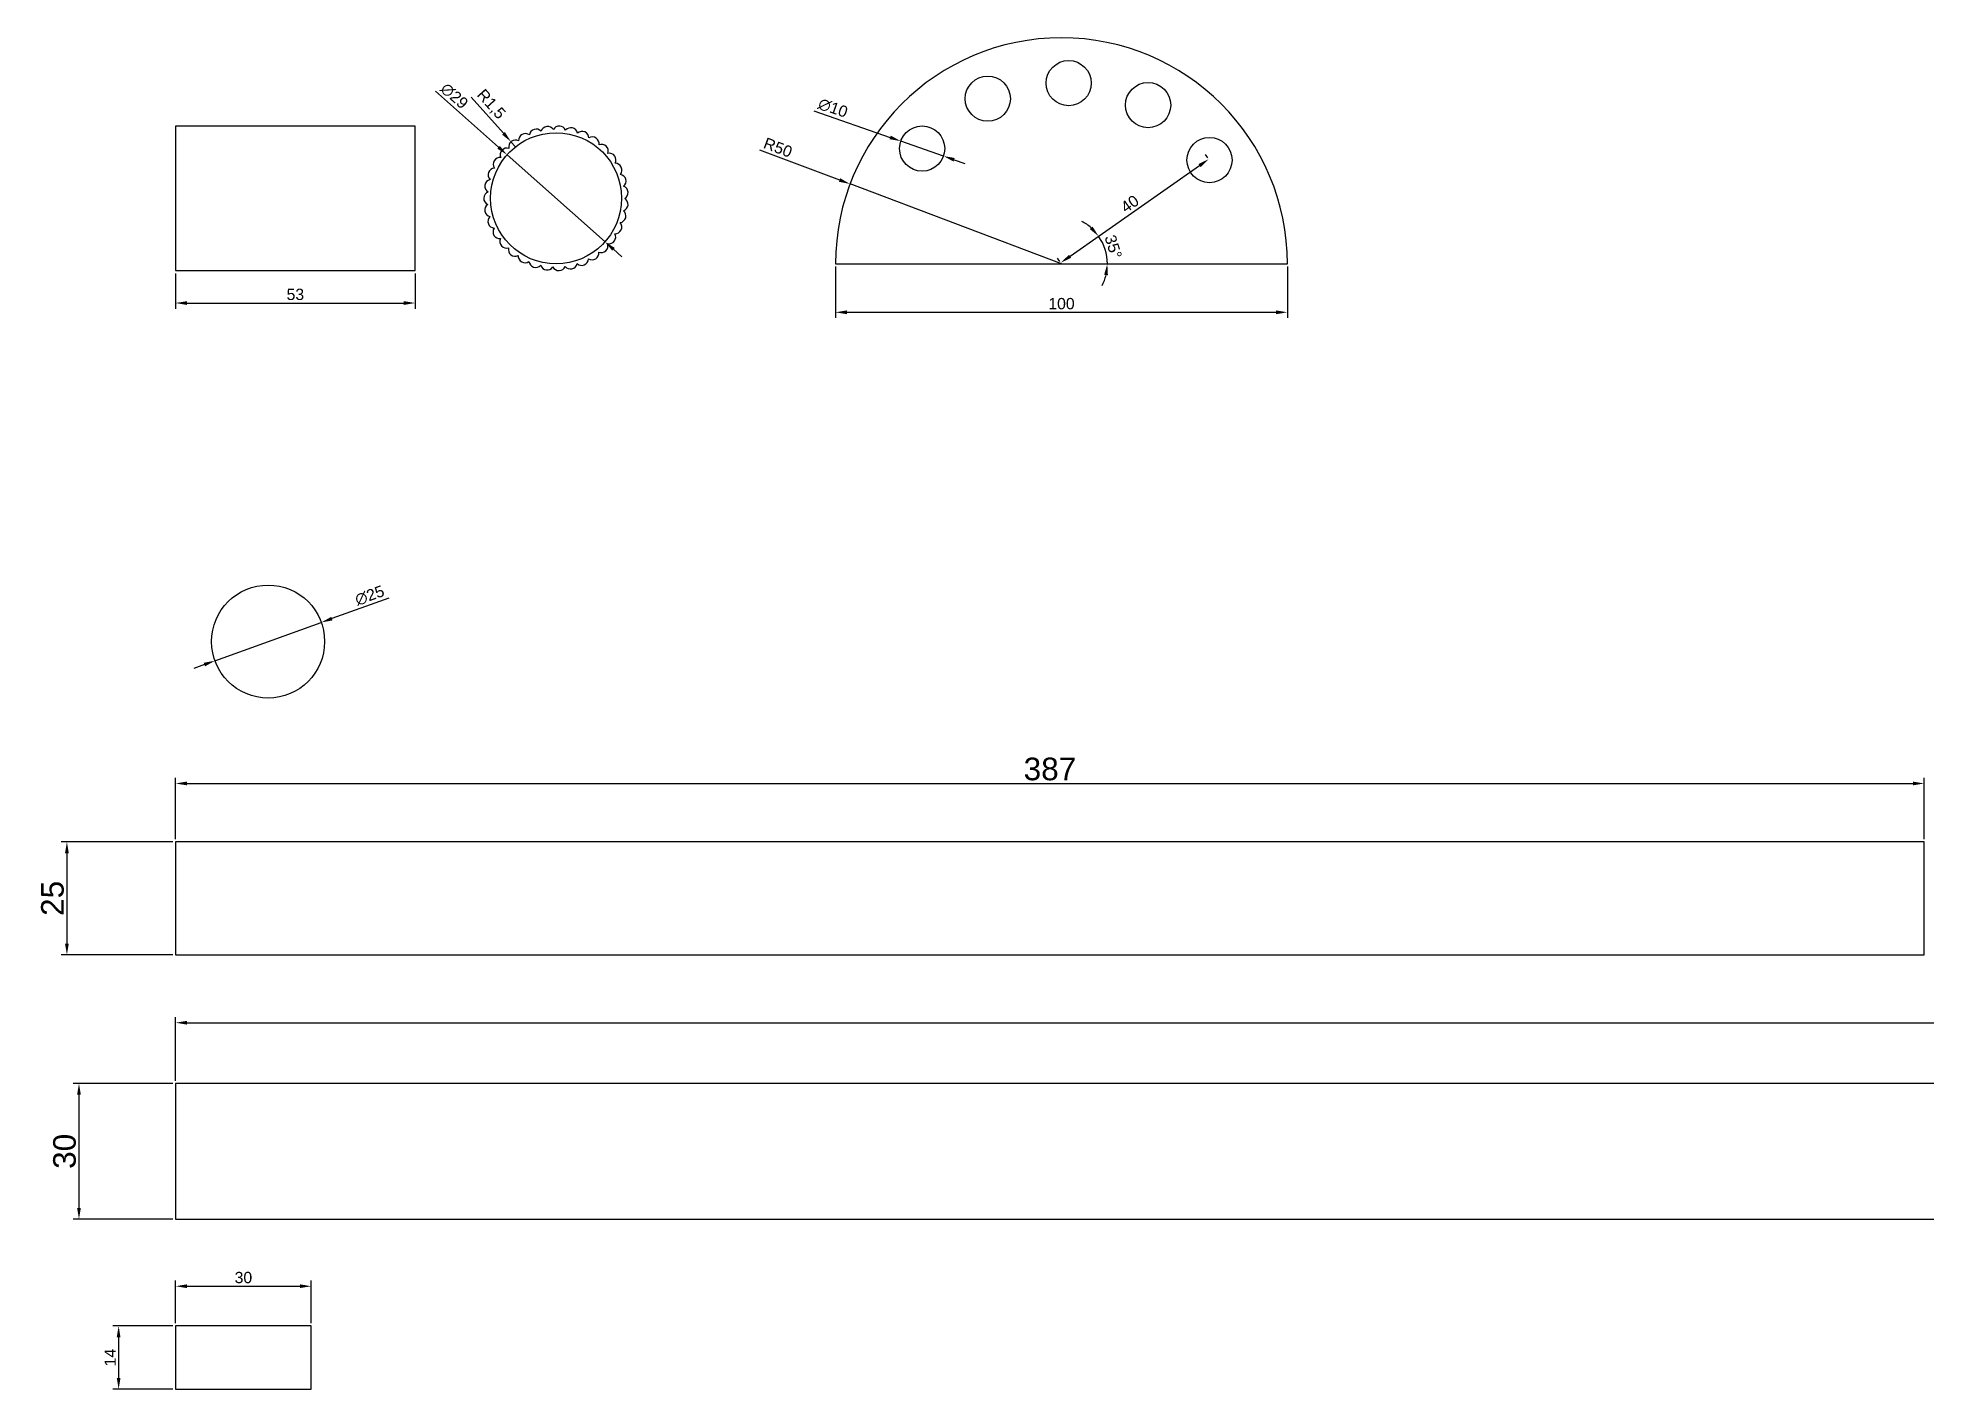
# Model space of a CAD drawing. Header units: millimetres. Extents: x 86 to 1079, y 141 to 440.
# Drawn here: x 86.1 to 503.6, y 141.2 to 440.1 of the extents above; entities that cross this region are included whole.
import ezdxf

# ---------------------------------------------------------------- set-up
doc = ezdxf.new("R2010")
doc.units = ezdxf.units.MM
for name, color, linetype in [('Dim', 100, 'Continuous'), ('Picior cauciuc', 220, 'Continuous'), ('Picior cilindric', 30, 'Continuous'), ('Picior paralelipipedic', 2, 'Continuous'), ('Suport reglare', 140, 'Continuous')]:
    doc.layers.add(name, color=color, linetype=linetype)
doc.styles.get("Standard").update_dxf_attribs({"font": 'arial.ttf'})
doc.dimstyles.new('ISO-25', dxfattribs={"dimtxt": 2.5, "dimasz": 2.5, "dimexe": 1.25, "dimexo": 0.625, "dimtad": 1, "dimtxsty": 'Standard', "dimcen": 2.5, "dimadec": 0, "dimazin": 0, "dimtfac": 1, "dimtmove": 0, "dimatfit": 3, "dimfxl": 1, "dimarcsym": 0})

msp = doc.modelspace()

# ---------------------------------------------------------------- blocks, each defined once
blk = doc.blocks.new('*D4')
at = {"layer": 'Defpoints', "color": 0, "transparency": 16777216}
for p in [(262.64, 390.15), (362.64, 390.15), (362.64, 379.42)]:
    blk.add_point(p, dxfattribs=at)
at = {"layer": 'Dim', "color": 0, "lineweight": -2, "transparency": 16777216}
for p, q in [((262.64, 389.52), (262.64, 378.17)), ((362.64, 389.52), (362.64, 378.17)), ((265.14, 379.42), (360.14, 379.42))]:
    blk.add_line(p, q, dxfattribs=at)
at = {"layer": 'Dim', "color": 0, "transparency": 16777216}
for points in [[(265.14, 379.84), (265.14, 379), (262.64, 379.42)], [(360.14, 379.84), (360.14, 379), (362.64, 379.42)]]:
    blk.add_solid(points, dxfattribs=at)
at = {"layer": 'Dim', "color": 0, "transparency": 16777216, "insert": (312.64, 381.32), "char_height": 2.5, "attachment_point": 5}
blk.add_mtext('100', dxfattribs=at)
blk = doc.blocks.new('*D5')
at = {"layer": 'Defpoints', "color": 0, "transparency": 16777216}
for p in [(265.86, 407.8), (312.64, 390.15)]:
    blk.add_point(p, dxfattribs=at)
at = {"layer": 'Dim', "color": 0, "lineweight": -2, "transparency": 16777216}
for p, q in [((245.84, 415.36), (263.52, 408.69)), ((312.64, 390.15), (265.86, 407.8))]:
    blk.add_line(p, q, dxfattribs=at)
at = {"layer": 'Dim', "color": 0, "transparency": 16777216}
blk.add_solid([(263.66, 409.08), (263.37, 408.3), (265.86, 407.8)], dxfattribs=at)
at = {"layer": 'Dim', "color": 0, "transparency": 16777216, "insert": (249.89, 415.86), "char_height": 2.5, "attachment_point": 5, "rotation": 339.3243}
blk.add_mtext('R50', dxfattribs=at)
blk = doc.blocks.new('*D6')
at = {"layer": 'Defpoints', "color": 0, "transparency": 16777216}
for p in [(277.08, 417.28), (286.52, 413.98)]:
    blk.add_point(p, dxfattribs=at)
at = {"layer": 'Dim', "color": 0, "lineweight": -2, "transparency": 16777216}
for p, q in [((257.85, 424), (274.72, 418.11)), ((286.52, 413.98), (277.08, 417.28)), ((288.88, 413.16), (291.24, 412.34))]:
    blk.add_line(p, q, dxfattribs=at)
at = {"layer": 'Dim', "color": 0, "transparency": 16777216}
for points in [[(274.86, 418.5), (274.59, 417.71), (277.08, 417.28)], [(289.02, 413.55), (288.75, 412.77), (286.52, 413.98)]]:
    blk.add_solid(points, dxfattribs=at)
at = {"layer": 'Dim', "color": 0, "transparency": 16777216, "insert": (262.06, 424.61), "char_height": 2.5, "attachment_point": 5, "rotation": 340.7541}
blk.add_mtext('∅10', dxfattribs=at)
blk = doc.blocks.new('*D7')
at = {"layer": 'Defpoints', "color": 0, "transparency": 16777216}
for p in [(189.94, 414.26), (211.62, 395.01)]:
    blk.add_point(p, dxfattribs=at)
at = {"layer": 'Dim', "color": 0, "lineweight": -2, "transparency": 16777216}
for p, q in [((174.12, 428.31), (188.07, 415.92)), ((211.62, 395.01), (189.94, 414.26)), ((213.49, 393.35), (215.36, 391.69))]:
    blk.add_line(p, q, dxfattribs=at)
at = {"layer": 'Dim', "color": 0, "transparency": 16777216}
for points in [[(188.35, 416.23), (187.79, 415.61), (189.94, 414.26)], [(213.77, 393.66), (213.22, 393.04), (211.62, 395.01)]]:
    blk.add_solid(points, dxfattribs=at)
at = {"layer": 'Dim', "color": 0, "transparency": 16777216, "insert": (178.26, 427.27), "char_height": 2.5, "attachment_point": 5, "rotation": 318.3988}
blk.add_mtext('∅29', dxfattribs=at)
blk = doc.blocks.new('*D8')
at = {"layer": 'Defpoints', "color": 0, "transparency": 16777216}
for p in [(190.81, 417.15), (191.81, 416.03)]:
    blk.add_point(p, dxfattribs=at)
at = {"layer": 'Dim', "color": 0, "lineweight": -2, "transparency": 16777216}
for p, q in [((182.01, 427), (189.15, 419.01)), ((191.81, 416.03), (190.81, 417.15))]:
    blk.add_line(p, q, dxfattribs=at)
at = {"layer": 'Dim', "color": 0, "transparency": 16777216}
blk.add_solid([(189.46, 419.29), (188.84, 418.73), (190.81, 417.15)], dxfattribs=at)
at = {"layer": 'Dim', "color": 0, "transparency": 16777216, "insert": (186.33, 425.36), "char_height": 2.5, "attachment_point": 5, "rotation": 311.7762}
blk.add_mtext('R1,5', dxfattribs=at)
blk = doc.blocks.new('*D9')
at = {"layer": 'Defpoints', "color": 0, "transparency": 16777216}
for p in [(116.59, 388.65), (169.59, 388.65), (169.59, 381.47)]:
    blk.add_point(p, dxfattribs=at)
at = {"layer": 'Dim', "color": 0, "lineweight": -2, "transparency": 16777216}
for p, q in [((116.59, 388.03), (116.59, 380.22)), ((169.59, 388.03), (169.59, 380.22)), ((119.09, 381.47), (167.09, 381.47))]:
    blk.add_line(p, q, dxfattribs=at)
at = {"layer": 'Dim', "color": 0, "transparency": 16777216}
for points in [[(119.09, 381.88), (119.09, 381.05), (116.59, 381.47)], [(167.09, 381.88), (167.09, 381.05), (169.59, 381.47)]]:
    blk.add_solid(points, dxfattribs=at)
at = {"layer": 'Dim', "color": 0, "transparency": 16777216, "insert": (143.09, 383.37), "char_height": 2.5, "attachment_point": 5}
blk.add_mtext('53', dxfattribs=at)
blk = doc.blocks.new('*D10')
at = {"layer": 'Defpoints', "color": 0, "transparency": 16777216}
for p in [(148.82, 310.81), (125.3, 302.34)]:
    blk.add_point(p, dxfattribs=at)
at = {"layer": 'Dim', "color": 0, "lineweight": -2, "transparency": 16777216}
for p, q in [((163.75, 316.19), (151.18, 311.66)), ((125.3, 302.34), (148.82, 310.81)), ((122.95, 301.5), (120.6, 300.65))]:
    blk.add_line(p, q, dxfattribs=at)
at = {"layer": 'Dim', "color": 0, "transparency": 16777216}
for points in [[(151.03, 312.05), (151.32, 311.27), (148.82, 310.81)], [(122.81, 301.89), (123.09, 301.1), (125.3, 302.34)]]:
    blk.add_solid(points, dxfattribs=at)
at = {"layer": 'Dim', "color": 0, "transparency": 16777216, "insert": (159.53, 316.76), "char_height": 2.5, "attachment_point": 5, "rotation": 19.8052}
blk.add_mtext('∅25', dxfattribs=at)
blk = doc.blocks.new('*D11')
at = {"layer": 'Defpoints', "color": 0, "transparency": 16777216}
for p in [(116.59, 262.27), (92.53, 237.27), (116.59, 237.27)]:
    blk.add_point(p, dxfattribs=at)
at = {"layer": 'Dim', "color": 0, "lineweight": -2, "transparency": 16777216}
for p, q in [((115.96, 262.27), (91.28, 262.27)), ((92.53, 259.77), (92.53, 239.77)), ((115.96, 237.27), (91.28, 237.27))]:
    blk.add_line(p, q, dxfattribs=at)
at = {"layer": 'Dim', "color": 0, "transparency": 16777216}
for points in [[(92.11, 259.77), (92.95, 259.77), (92.53, 262.27)], [(92.11, 239.77), (92.95, 239.77), (92.53, 237.27)]]:
    blk.add_solid(points, dxfattribs=at)
at = {"layer": 'Dim', "color": 0, "transparency": 16777216, "insert": (89.35, 249.77), "char_height": 5, "attachment_point": 5, "rotation": 90}
blk.add_mtext('25', dxfattribs=at)
blk = doc.blocks.new('*D12')
at = {"layer": 'Defpoints', "color": 0, "transparency": 16777216}
for p in [(503.59, 275.19), (116.59, 262.27), (503.59, 262.27)]:
    blk.add_point(p, dxfattribs=at)
at = {"layer": 'Dim', "color": 0, "lineweight": -2, "transparency": 16777216}
for p, q in [((116.59, 262.9), (116.59, 276.44)), ((503.59, 262.9), (503.59, 276.44)), ((119.09, 275.19), (501.09, 275.19))]:
    blk.add_line(p, q, dxfattribs=at)
at = {"layer": 'Dim', "color": 0, "transparency": 16777216}
for points in [[(119.09, 275.61), (119.09, 274.78), (116.59, 275.19)], [(501.09, 275.61), (501.09, 274.78), (503.59, 275.19)]]:
    blk.add_solid(points, dxfattribs=at)
at = {"layer": 'Dim', "color": 0, "transparency": 16777216, "insert": (310.09, 278.37), "char_height": 5, "attachment_point": 5}
blk.add_mtext('387', dxfattribs=at)
blk = doc.blocks.new('*D13')
at = {"layer": 'Defpoints', "color": 0, "transparency": 16777216}
for p in [(116.59, 208.82), (95.2, 178.82), (116.59, 178.82)]:
    blk.add_point(p, dxfattribs=at)
at = {"layer": 'Dim', "color": 0, "lineweight": -2, "transparency": 16777216}
for p, q in [((115.96, 208.82), (93.95, 208.82)), ((95.2, 206.32), (95.2, 181.32)), ((115.96, 178.82), (93.95, 178.82))]:
    blk.add_line(p, q, dxfattribs=at)
at = {"layer": 'Dim', "color": 0, "transparency": 16777216}
for points in [[(94.78, 206.32), (95.61, 206.32), (95.2, 208.82)], [(94.78, 181.32), (95.61, 181.32), (95.2, 178.82)]]:
    blk.add_solid(points, dxfattribs=at)
at = {"layer": 'Dim', "color": 0, "transparency": 16777216, "insert": (92.02, 193.82), "char_height": 5, "attachment_point": 5, "rotation": 90}
blk.add_mtext('30', dxfattribs=at)
blk = doc.blocks.new('*D15')
at = {"layer": 'Defpoints', "color": 0, "transparency": 16777216}
for p in [(116.59, 155.19), (103.98, 141.19), (116.59, 141.19)]:
    blk.add_point(p, dxfattribs=at)
at = {"layer": 'Dim', "color": 0, "lineweight": -2, "transparency": 16777216}
for p, q in [((115.96, 155.19), (102.73, 155.19)), ((103.98, 152.69), (103.98, 143.69)), ((115.96, 141.19), (102.73, 141.19))]:
    blk.add_line(p, q, dxfattribs=at)
at = {"layer": 'Dim', "color": 0, "transparency": 16777216}
for points in [[(103.56, 152.69), (104.39, 152.69), (103.98, 155.19)], [(103.56, 143.69), (104.39, 143.69), (103.98, 141.19)]]:
    blk.add_solid(points, dxfattribs=at)
at = {"layer": 'Dim', "color": 0, "transparency": 16777216, "insert": (102.1, 148.19), "char_height": 2.5, "attachment_point": 5, "rotation": 90}
blk.add_mtext('14', dxfattribs=at)
blk = doc.blocks.new('*D16')
at = {"layer": 'Defpoints', "color": 0, "transparency": 16777216}
for p in [(146.59, 163.98), (116.59, 155.19), (146.59, 155.19)]:
    blk.add_point(p, dxfattribs=at)
at = {"layer": 'Dim', "color": 0, "lineweight": -2, "transparency": 16777216}
for p, q in [((116.59, 155.82), (116.59, 165.23)), ((119.09, 163.98), (144.09, 163.98)), ((146.59, 155.82), (146.59, 165.23))]:
    blk.add_line(p, q, dxfattribs=at)
at = {"layer": 'Dim', "color": 0, "transparency": 16777216}
for points in [[(119.09, 164.4), (119.09, 163.57), (116.59, 163.98)], [(144.09, 164.4), (144.09, 163.57), (146.59, 163.98)]]:
    blk.add_solid(points, dxfattribs=at)
at = {"layer": 'Dim', "color": 0, "transparency": 16777216, "insert": (131.59, 165.89), "char_height": 2.5, "attachment_point": 5}
blk.add_mtext('30', dxfattribs=at)
blk = doc.blocks.new('*D19')
at = {"layer": 'Defpoints', "color": 0, "transparency": 16777216}
for p in [(345.25, 413.31), (345.4, 413.09), (312.64, 390.15)]:
    blk.add_point(p, dxfattribs=at)
at = {"layer": 'Dim', "color": 0, "lineweight": -2, "transparency": 16777216}
for p, q in [((345.04, 413.6), (344.53, 414.33)), ((314.53, 391.8), (343.2, 411.88)), ((312.28, 390.66), (311.77, 391.39))]:
    blk.add_line(p, q, dxfattribs=at)
at = {"layer": 'Dim', "color": 0, "transparency": 16777216}
for points in [[(342.96, 412.22), (343.44, 411.53), (345.25, 413.31)], [(314.29, 392.14), (314.77, 391.46), (312.48, 390.37)]]:
    blk.add_solid(points, dxfattribs=at)
at = {"layer": 'Dim', "color": 0, "transparency": 16777216, "insert": (327.77, 403.4), "char_height": 2.5, "attachment_point": 5, "rotation": 35}
blk.add_mtext('40', dxfattribs=at)
blk = doc.blocks.new('*D20')
at = {"layer": 'Defpoints', "color": 0, "transparency": 16777216}
for p in [(345.25, 413.31), (262.64, 390.15), (312.48, 390.37), (322.57, 392.3), (362.64, 390.15)]:
    blk.add_point(p, dxfattribs=at)
at = {"layer": 'Dim', "color": 0, "lineweight": -2, "transparency": 16777216}
for start, end in [(48.5217, 62.0434), (0, 35), (332.9566, 346.4783)]:
    blk.add_arc((312.17, 390.15), 10.62, start, end, dxfattribs=at)
at = {"layer": 'Dim', "color": 0, "transparency": 16777216}
for points in [[(319.51, 398.38), (318.89, 397.83), (320.87, 396.24)], [(322.08, 387.72), (322.91, 387.62), (322.79, 390.15)]]:
    blk.add_solid(points, dxfattribs=at)
at = {"layer": 'Dim', "color": 0, "transparency": 16777216, "insert": (324.11, 393.91), "char_height": 2.5, "attachment_point": 5, "rotation": 287.5}
blk.add_mtext('35°', dxfattribs=at)
blk = doc.blocks.new('*D14')
at = {"layer": 'Defpoints', "color": 0, "transparency": 16777216}
for p in [(1078.59, 222.27), (116.59, 208.82), (1078.59, 208.82)]:
    blk.add_point(p, dxfattribs=at)
at = {"layer": 'Dim', "color": 0, "lineweight": -2, "transparency": 16777216}
for p, q in [((116.59, 209.44), (116.59, 223.52)), ((119.09, 222.27), (1076.09, 222.27)), ((1078.59, 209.44), (1078.59, 223.52))]:
    blk.add_line(p, q, dxfattribs=at)
at = {"layer": 'Dim', "color": 0, "transparency": 16777216}
for points in [[(119.09, 222.69), (119.09, 221.86), (116.59, 222.27)], [(1076.09, 222.69), (1076.09, 221.86), (1078.59, 222.27)]]:
    blk.add_solid(points, dxfattribs=at)
at = {"layer": 'Dim', "color": 0, "transparency": 16777216, "insert": (597.59, 225.45), "char_height": 5, "attachment_point": 5}
blk.add_mtext('962', dxfattribs=at)

# ---------------------------------------------------------------- dimensions: what is measured, and where the dimension line sits
at = {"layer": 'Dim'}
for p1, p2, picture, middle in [((211.625, 395.009), (189.939, 414.263), '*D7', (176.946, 425.799)), ((286.524, 413.985), (277.083, 417.281), '*D6', (261.413, 422.752)), ((125.302, 302.344), (148.823, 310.814), '*D10', (160.193, 314.909))]:
    dim = msp.add_diameter_dim_2p(p1=p1, p2=p2, dimstyle='ISO-25', dxfattribs=at)
    dim.commit()
    dim.dimension.update_dxf_attribs({"geometry": picture, "text_midpoint": middle, "dimtype": 163})
dim = msp.add_radius_dim(center=(191.813, 416.029), mpoint=(190.813, 417.147), dimstyle='ISO-25', dxfattribs=at)
dim.commit()
dim.dimension.update_dxf_attribs({"geometry": '*D8', "text_midpoint": (186.333, 425.356)})
dim = msp.add_radius_dim(center=(312.635, 390.149), mpoint=(265.855, 407.803), dimstyle='ISO-25', dxfattribs=at)
dim.commit()
dim.dimension.update_dxf_attribs({"geometry": '*D5', "text_midpoint": (249.218, 414.082), "dimtype": 164})
dim = msp.add_aligned_dim(p1=(312.635, 390.149), p2=(345.401, 413.092), distance=0.266, dimstyle='ISO-25', dxfattribs=at)
dim.commit()
dim.dimension.update_dxf_attribs({"geometry": '*D19', "text_midpoint": (327.775, 403.396)})
dim = msp.add_angular_dim_2l(base=(322.57, 392.296), line1=((312.483, 390.367), (345.249, 413.31)), line2=((262.635, 390.149), (362.635, 390.149)), dimstyle='ISO-25', dxfattribs=at)
dim.commit()
dim.dimension.update_dxf_attribs({"geometry": '*D20', "text_midpoint": (324.112, 393.914)})
for base, p1, p2, picture, middle in [((169.585, 381.466), (116.585, 388.651), (169.585, 388.651), '*D9', (143.085, 383.368)), ((362.635, 379.421), (262.635, 390.149), (362.635, 390.149), '*D4', (312.635, 381.323)), ((146.585, 163.983), (116.585, 155.192), (146.585, 155.192), '*D16', (131.585, 165.886))]:
    dim = msp.add_linear_dim(base=base, p1=p1, p2=p2, dimstyle='ISO-25', dxfattribs=at)
    dim.commit()
    dim.dimension.update_dxf_attribs({"geometry": picture, "text_midpoint": middle})
for base, p1, p2, picture, middle in [((503.585, 275.194), (116.585, 262.273), (503.585, 262.273), '*D12', (310.085, 278.373)), ((1078.585, 222.274), (116.585, 208.817), (1078.585, 208.817), '*D14', (597.585, 225.452))]:
    dim = msp.add_linear_dim(base=base, p1=p1, p2=p2, dimstyle='ISO-25', override={"dimtxt": 5}, dxfattribs=at)
    dim.commit()
    dim.dimension.update_dxf_attribs({"geometry": picture, "text_midpoint": middle})
for base, p1, p2, picture, middle in [((92.531, 237.273), (116.585, 262.273), (116.585, 237.273), '*D11', (89.353, 249.773)), ((95.195, 178.817), (116.585, 208.817), (116.585, 178.817), '*D13', (92.015, 193.817))]:
    dim = msp.add_linear_dim(base=base, p1=p1, p2=p2, angle=90, dimstyle='ISO-25', override={"dimtxt": 5}, dxfattribs=at)
    dim.commit()
    dim.dimension.update_dxf_attribs({"geometry": picture, "text_midpoint": middle})
dim = msp.add_linear_dim(base=(103.976, 141.192), p1=(116.585, 155.192), p2=(116.585, 141.192), angle=90, dimstyle='ISO-25', dxfattribs=at)
dim.commit()
dim.dimension.update_dxf_attribs({"geometry": '*D15', "text_midpoint": (102.096, 148.192)})

# ---------------------------------------------------------------- linework, layer by layer
at = {"layer": 'Picior cauciuc'}
msp.add_lwpolyline([(116.585, 388.651), (169.585, 388.651), (169.585, 420.615), (116.585, 420.615)], close=True, dxfattribs=at)
msp.add_circle((200.782, 404.636), 14.5, dxfattribs=at)
for centre, start, end in [((191.813, 416.029), 63.13437, 193.28919), ((193.988, 417.446), 52.86065, 183.01546), ((196.382, 418.452), 42.58692, 172.74173), ((198.917, 419.015), 32.3132, 162.46801), ((201.511, 419.117), 22.03947, 152.19428), ((204.082, 418.755), 11.76574, 141.92056), ((206.548, 417.94), 1.49202, 131.64683), ((208.828, 416.698), 351.21829, 121.3731), ((188.385, 412.156), 83.68182, 213.83664), ((189.925, 414.246), 73.4081, 203.56291), ((210.851, 415.07), 340.94457, 111.09938), ((212.55, 413.107), 330.67084, 100.82565), ((187.242, 409.824), 93.95555, 224.11036), ((213.872, 410.872), 320.39711, 90.55193), ((214.775, 408.438), 310.12339, 80.2782), ((186.282, 404.636), 110.39603, 245.07741), ((186.534, 407.326), 104.22928, 238.91066), ((215.228, 405.881), 299.84966, 70.00447), ((186.514, 402.05), 125.19632, 255.35113), ((214.746, 400.731), 279.30221, 49.45702), ((215.219, 403.285), 289.57594, 59.73075), ((187.204, 399.546), 135.47005, 265.62486), ((188.33, 397.206), 145.74377, 275.89858), ((212.488, 396.079), 258.75476, 28.90957), ((213.826, 398.303), 269.02848, 39.1833), ((189.854, 395.105), 156.0175, 286.17231), ((191.73, 393.309), 166.29122, 296.44604), ((208.74, 392.514), 238.20731, 8.36212), ((210.774, 394.128), 248.48103, 18.63584), ((193.895, 391.876), 176.56495, 306.71976), ((196.281, 390.852), 186.83868, 316.99349), ((198.812, 390.27), 197.1124, 327.26721), ((201.405, 390.149), 207.38613, 337.54094), ((203.979, 390.493), 217.65985, 347.81467), ((206.45, 391.289), 227.93358, 358.08839)]:
    msp.add_arc(centre, 1.5, start, end, dxfattribs=at)
at = {"layer": 'Picior cilindric'}
msp.add_lwpolyline([(116.585, 237.273), (503.585, 237.273), (503.585, 262.273), (116.585, 262.273)], close=True, dxfattribs=at)
msp.add_circle((137.062, 306.579), 12.5, dxfattribs=at)
at = {"layer": 'Picior paralelipipedic'}
for points in [[(116.585, 178.817), (1078.585, 178.817), (1078.585, 208.817), (116.585, 208.817)], [(116.585, 141.192), (146.585, 141.192), (146.585, 155.192), (116.585, 155.192)]]:
    msp.add_lwpolyline(points, close=True, dxfattribs=at)
at = {"layer": 'Suport reglare'}
msp.add_lwpolyline([(262.635, 390.149), (362.635, 390.149)], dxfattribs=at)
for centre in [(314.232, 430.117), (296.322, 426.672), (331.81, 425.254), (281.804, 415.633), (345.401, 413.092)]:
    msp.add_circle(centre, 5, dxfattribs=at)
msp.add_arc((312.635, 390.149), 50, 0, 180, dxfattribs=at)

msp.set_redraw_order([(e.dxf.handle, doc.entitydb.next_handle()) for e in msp.query("TEXT MTEXT ATTDEF DIMENSION ARC_DIMENSION")])  # texts and dimensions are drawn at this point

doc.saveas('drawing.dxf')
